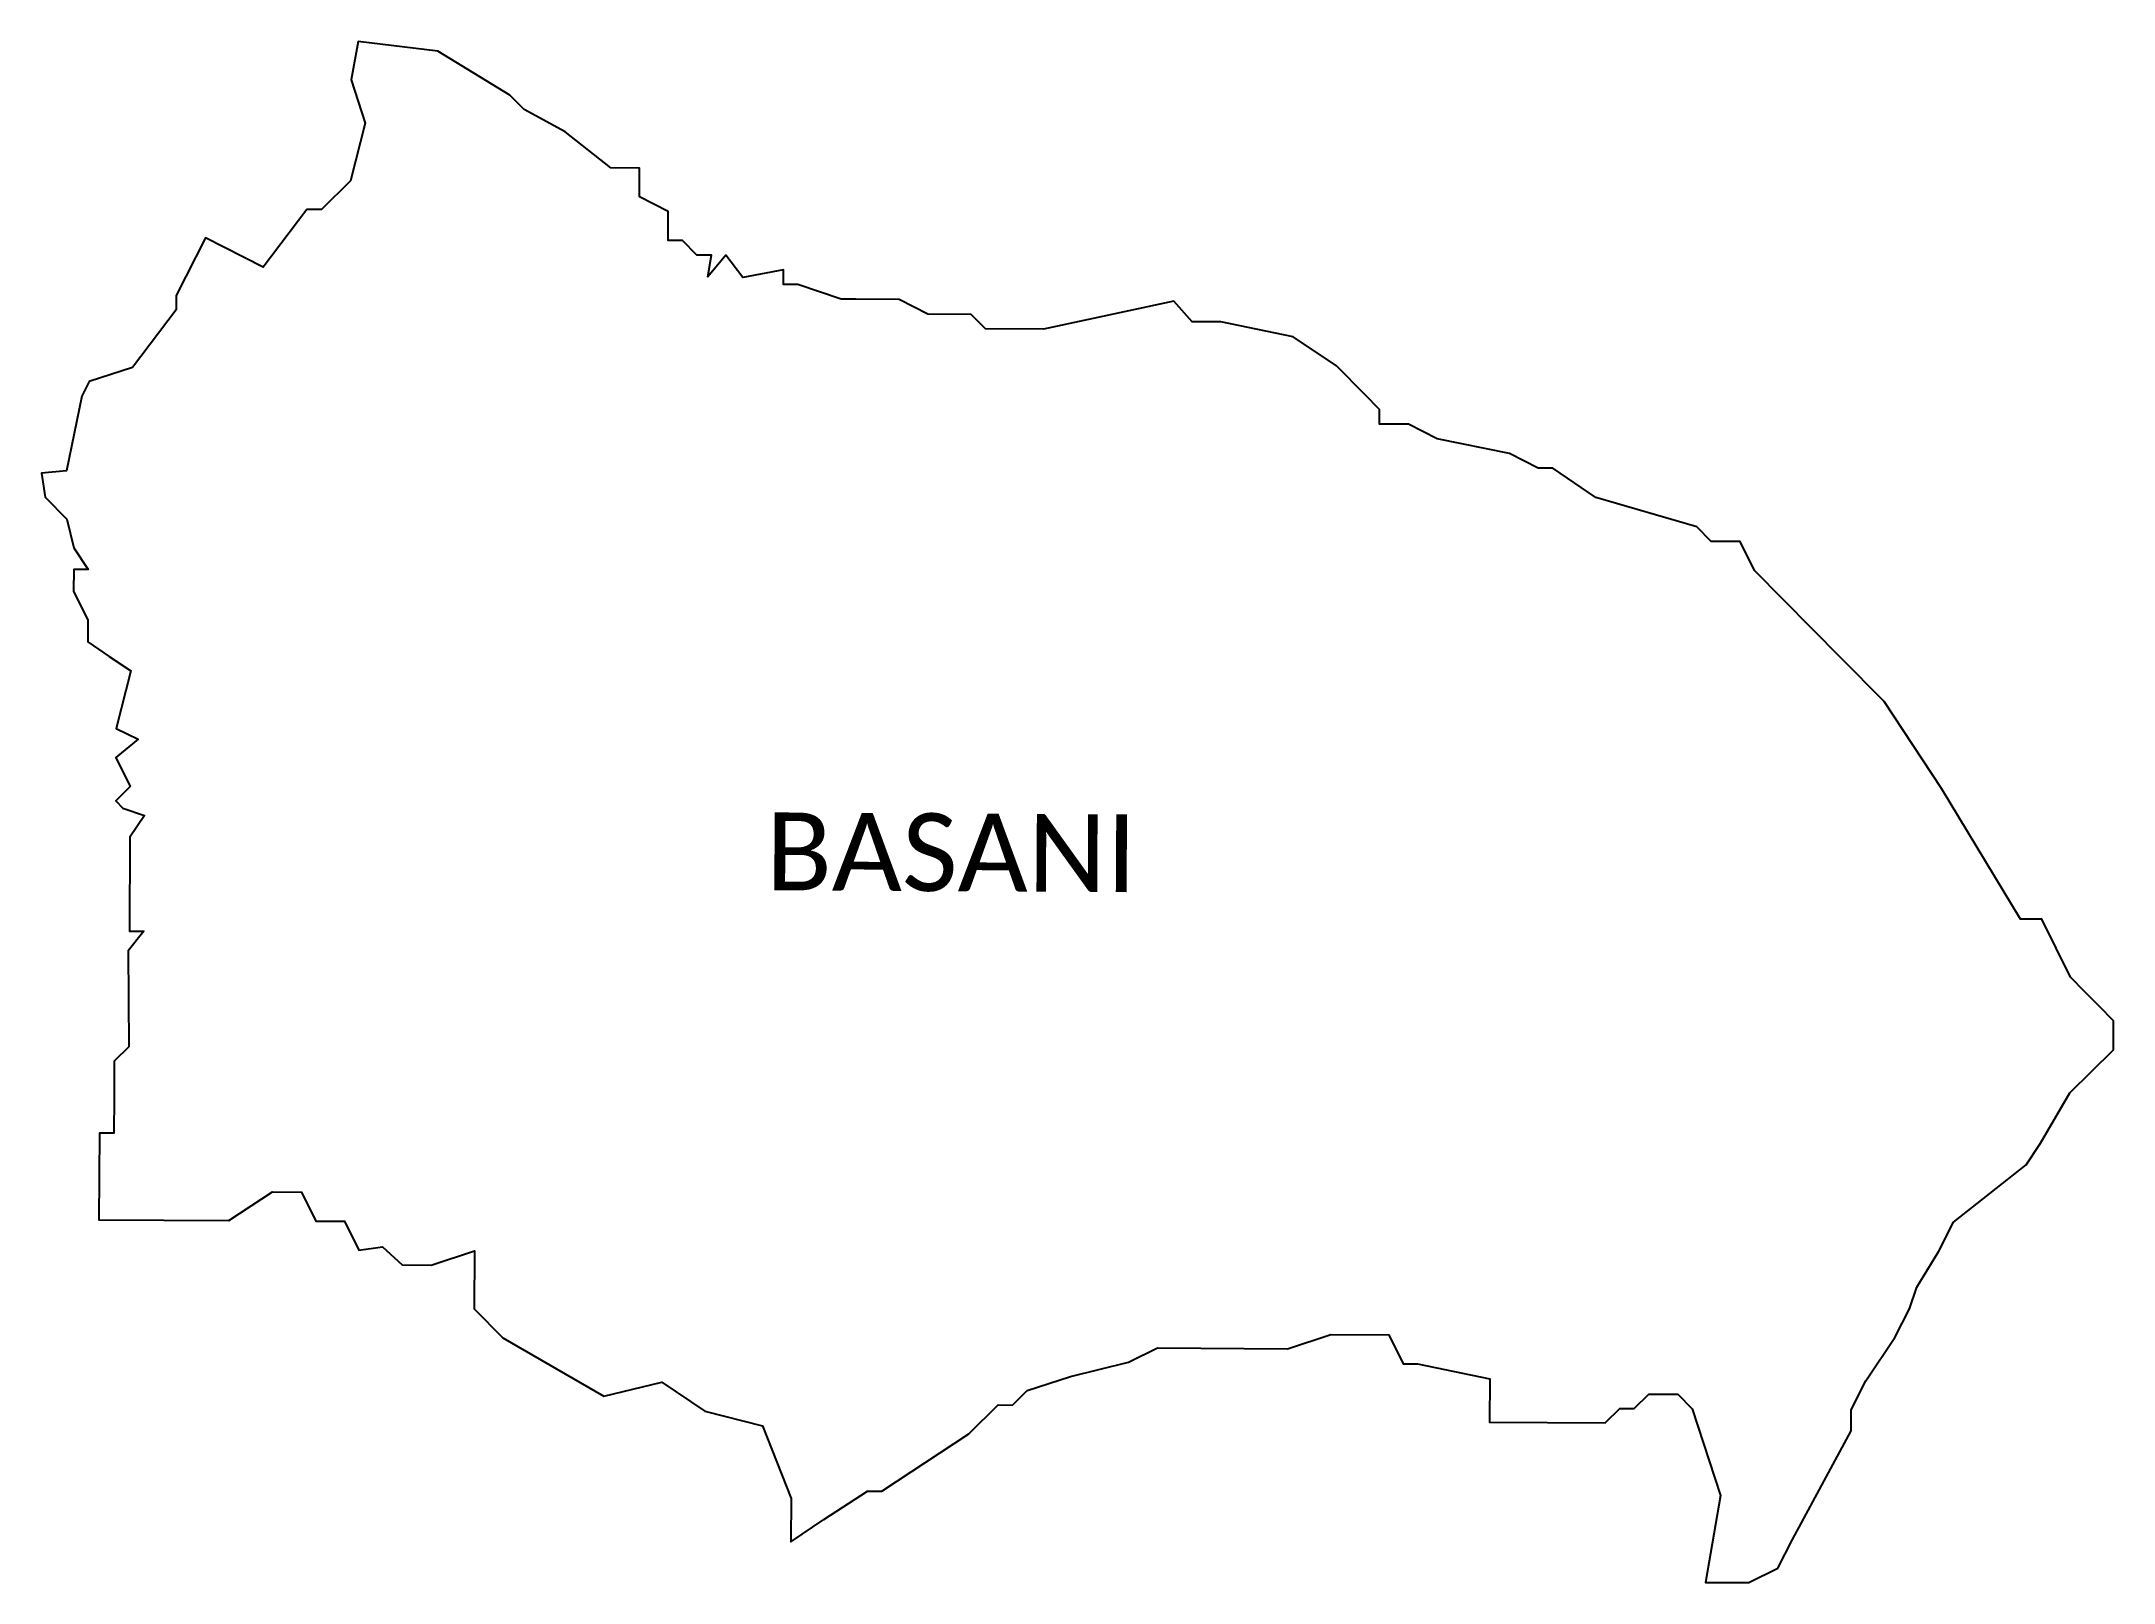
# Model space of a CAD drawing. Header units: metres. Extents: x 317545 to 320871, y 1886185 to 1888278.
# Drawn here: x 318099 to 320871, y 1886185 to 1888247 of the extents above; entities that cross this region are included whole.
import ezdxf

# ---------------------------------------------------------------- set-up
doc = ezdxf.new("R2010")
doc.units = ezdxf.units.M
doc.layers.add('VILLAGE BOUNDRY', color=10, linetype='Continuous')
doc.layers.add('VILLAGE NAME', color=250, linetype='Continuous')
doc.styles.get("Standard").update_dxf_attribs({"font": 'simplex.shx'})

msp = doc.modelspace()

# ---------------------------------------------------------------- texts
at = {"layer": 'VILLAGE NAME', "insert": (319068.8, 1887215.9), "char_height": 104.042, "attachment_point": 1, "rotation": 359.6762}
msp.add_mtext_dynamic_manual_height_columns('{\\fCalibri|b0|i0|c0|p34;BASANI}', width=810.513, gutter_width=520.2, heights=[0], dxfattribs=at)

# ---------------------------------------------------------------- linework, layer by layer
at = {"layer": 'VILLAGE BOUNDRY'}
msp.add_lwpolyline([(320852, 1886956.6), (320832.7, 1886976), (320813.5, 1886995.4), (320775.3, 1887073), (320746.6, 1887073), (320640.8, 1887247.9), (320564.1, 1887364.3), (320506.4, 1887422.7), (320390.9, 1887539.4), (320371.8, 1887578.2), (320333.1, 1887578.4), (320313.9, 1887597.9), (320178.7, 1887637.3), (320120.9, 1887676.3), (320101.6, 1887676.4), (320063, 1887696), (319966.3, 1887715.8), (319927.8, 1887735.4), (319889.1, 1887735.4), (319889.2, 1887755), (319869.9, 1887774.4), (319831.5, 1887813.3), (319773.7, 1887852.3), (319677.1, 1887872.2), (319638.4, 1887872.4), (319613.9, 1887900), (319439.6, 1887862.3), (319362.3, 1887862.7), (319343.1, 1887882.2), (319285, 1887882.5), (319246.5, 1887902), (319188.5, 1887902.4), (319169.1, 1887902.5), (319111.3, 1887922.2), (319091.9, 1887922.3), (319092.1, 1887941.6), (319037.6, 1887931.4), (319014.8, 1887961.3), (318990.8, 1887932.5), (318995.5, 1887961.5), (318976.2, 1887961.6), (318956.9, 1887981), (318937.6, 1887981.2), (318937.8, 1888019.8), (318899.2, 1888039.4), (318899.4, 1888078), (318860.8, 1888078.2), (318799.9, 1888126.3), (318745.2, 1888156.2), (318726, 1888175.7), (318629.6, 1888234.2), (318522.9, 1888247.4), (318513.4, 1888196.2), (318532.4, 1888138.1), (318512.7, 1888060.9), (318473.8, 1888022.4), (318454.4, 1888022.5), (318396, 1887945.5), (318318.9, 1887984.7), (318279.7, 1887907.5), (318279.6, 1887888.2), (318221.2, 1887811.1), (318163.1, 1887792.2), (318153.3, 1887772.9), (318132.8, 1887672.7), (318099.3, 1887669.9), (318104.2, 1887637.8), (318133.1, 1887608.2), (318142.5, 1887569.9), (318161.7, 1887540.8), (318142.4, 1887540.9), (318142.2, 1887511.9), (318161.3, 1887473.1), (318161.1, 1887444.1), (318190, 1887424.6), (318218.9, 1887405.2), (318199.1, 1887327.9), (318228.5, 1887313.7), (318198.9, 1887289.2), (318218, 1887250.5), (318198.6, 1887231.2), (318208.2, 1887221.5), (318237.2, 1887211.7), (318217.6, 1887182.8), (318216.9, 1887057.1), (318236.3, 1887057), (318215.1, 1887030.8), (318216.1, 1886902.4), (318196.6, 1886883.2), (318196.4, 1886834.9), (318196.1, 1886786.5), (318176.8, 1886786.6), (318176.1, 1886670.6), (318350.1, 1886669.7), (318408.3, 1886708), (318447, 1886707.7), (318466.1, 1886669), (318504.8, 1886668.8), (318523.9, 1886630), (318555.5, 1886634.5), (318581.8, 1886610.4), (318620.5, 1886610.1), (318678.6, 1886629.1), (318678.1, 1886551.8), (318716.6, 1886512.9), (318851.5, 1886434.8), (318929, 1886453.7), (318986.7, 1886414.7), (319063.9, 1886394.9), (319102.1, 1886298), (319101.7, 1886240), (319146, 1886269.6), (319204.2, 1886307.9), (319223.5, 1886307.9), (319340, 1886384.6), (319378.9, 1886423.1), (319398.3, 1886422.9), (319417.7, 1886442.2), (319475.8, 1886461.2), (319553.3, 1886480.1), (319592.1, 1886499.3), (319766.2, 1886498.3), (319824.3, 1886517.3), (319901.7, 1886516.9), (319920.9, 1886478.1), (319940.2, 1886478), (320036.8, 1886458.1), (320036.5, 1886400.1), (320191.2, 1886399.2), (320210.7, 1886418.3), (320230, 1886418.3), (320249.5, 1886437.4), (320288.1, 1886437.4), (320307.4, 1886417.9), (320345.4, 1886301.7), (320325.4, 1886185.7), (320383.4, 1886185.4), (320422.2, 1886204.5), (320441.8, 1886243.1), (320520.1, 1886388.6), (320520.1, 1886416.7), (320539.7, 1886455.3), (320578.7, 1886513.1), (320598.2, 1886551.7), (320608.1, 1886580.7), (320637.4, 1886628.9), (320656.9, 1886667.5), (320754.1, 1886744.3), (320773.6, 1886773.2), (320812.6, 1886840.7), (320871, 1886898.4), (320871.2, 1886937.1)], close=True, dxfattribs=at)

msp.set_redraw_order([(e.dxf.handle, doc.entitydb.next_handle()) for e in msp.query("TEXT MTEXT ATTDEF DIMENSION ARC_DIMENSION")])  # texts and dimensions are drawn at this point

doc.saveas('drawing.dxf')
